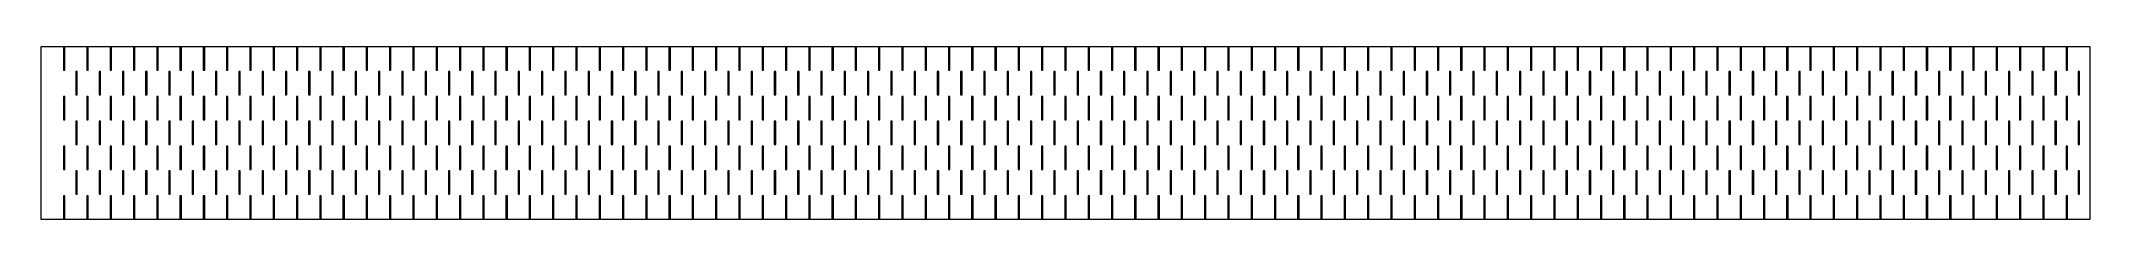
# Model space of a CAD drawing. Header units: millimetres. Extents: x -92 to 84, y 114 to 129.
import ezdxf

# ---------------------------------------------------------------- set-up
doc = ezdxf.new("R2010")
doc.units = ezdxf.units.MM
doc.header["$MEASUREMENT"] = 0
doc.layers.add('Camada 1', color=7, linetype='Continuous')

msp = doc.modelspace()

# ---------------------------------------------------------------- linework, layer by layer
at = {"layer": 'Camada 1', "lineweight": 9}
for points in [[(-92.337, 113.8944), (83.663, 113.8944), (83.663, 128.711), (-92.337, 128.711), (-92.337, 113.8944)], [(-90.3972, 126.711), (-90.2768, 126.711), (-90.2768, 128.711), (-90.3972, 128.711), (-90.3972, 126.711)], [(-88.3972, 126.711), (-88.2768, 126.711), (-88.2768, 128.711), (-88.3972, 128.711), (-88.3972, 126.711)], [(-86.3972, 126.711), (-86.2768, 126.711), (-86.2768, 128.711), (-86.3972, 128.711), (-86.3972, 126.711)], [(-84.3972, 126.711), (-84.2768, 126.711), (-84.2768, 128.711), (-84.3972, 128.711), (-84.3972, 126.711)], [(-82.3972, 126.711), (-82.2768, 126.711), (-82.2768, 128.711), (-82.3972, 128.711), (-82.3972, 126.711)], [(-80.3972, 126.711), (-80.2768, 126.711), (-80.2768, 128.711), (-80.3972, 128.711), (-80.3972, 126.711)], [(-78.3972, 126.711), (-78.2768, 126.711), (-78.2768, 128.711), (-78.3972, 128.711), (-78.3972, 126.711)], [(-76.3972, 126.711), (-76.2768, 126.711), (-76.2768, 128.711), (-76.3972, 128.711), (-76.3972, 126.711)], [(-74.3972, 126.711), (-74.2768, 126.711), (-74.2768, 128.711), (-74.3972, 128.711), (-74.3972, 126.711)], [(-72.3972, 126.711), (-72.2768, 126.711), (-72.2768, 128.711), (-72.3972, 128.711), (-72.3972, 126.711)], [(-70.3972, 126.711), (-70.2768, 126.711), (-70.2768, 128.711), (-70.3972, 128.711), (-70.3972, 126.711)], [(-68.3972, 126.711), (-68.2768, 126.711), (-68.2768, 128.711), (-68.3972, 128.711), (-68.3972, 126.711)], [(-66.3972, 126.711), (-66.2768, 126.711), (-66.2768, 128.711), (-66.3972, 128.711), (-66.3972, 126.711)], [(-64.3972, 126.711), (-64.2768, 126.711), (-64.2768, 128.711), (-64.3972, 128.711), (-64.3972, 126.711)], [(-62.3972, 126.711), (-62.2768, 126.711), (-62.2768, 128.711), (-62.3972, 128.711), (-62.3972, 126.711)], [(-60.3972, 126.711), (-60.2768, 126.711), (-60.2768, 128.711), (-60.3972, 128.711), (-60.3972, 126.711)], [(-58.3972, 126.711), (-58.2768, 126.711), (-58.2768, 128.711), (-58.3972, 128.711), (-58.3972, 126.711)], [(-56.3972, 126.711), (-56.2768, 126.711), (-56.2768, 128.711), (-56.3972, 128.711), (-56.3972, 126.711)], [(-54.3972, 126.711), (-54.2768, 126.711), (-54.2768, 128.711), (-54.3972, 128.711), (-54.3972, 126.711)], [(-52.3972, 126.711), (-52.2768, 126.711), (-52.2768, 128.711), (-52.3972, 128.711), (-52.3972, 126.711)], [(-50.3972, 126.711), (-50.2768, 126.711), (-50.2768, 128.711), (-50.3972, 128.711), (-50.3972, 126.711)], [(-48.3972, 126.711), (-48.2768, 126.711), (-48.2768, 128.711), (-48.3972, 128.711), (-48.3972, 126.711)], [(-46.3972, 126.711), (-46.2768, 126.711), (-46.2768, 128.711), (-46.3972, 128.711), (-46.3972, 126.711)], [(-44.3972, 126.711), (-44.2768, 126.711), (-44.2768, 128.711), (-44.3972, 128.711), (-44.3972, 126.711)], [(-42.3972, 126.711), (-42.2768, 126.711), (-42.2768, 128.711), (-42.3972, 128.711), (-42.3972, 126.711)], [(-40.3972, 126.711), (-40.2768, 126.711), (-40.2768, 128.711), (-40.3972, 128.711), (-40.3972, 126.711)], [(-38.3972, 126.711), (-38.2768, 126.711), (-38.2768, 128.711), (-38.3972, 128.711), (-38.3972, 126.711)], [(-36.3972, 126.711), (-36.2768, 126.711), (-36.2768, 128.711), (-36.3972, 128.711), (-36.3972, 126.711)], [(-34.3972, 126.711), (-34.2768, 126.711), (-34.2768, 128.711), (-34.3972, 128.711), (-34.3972, 126.711)], [(-32.3972, 126.711), (-32.2768, 126.711), (-32.2768, 128.711), (-32.3972, 128.711), (-32.3972, 126.711)], [(-30.3972, 126.711), (-30.2768, 126.711), (-30.2768, 128.711), (-30.3972, 128.711), (-30.3972, 126.711)], [(-28.3972, 126.711), (-28.2768, 126.711), (-28.2768, 128.711), (-28.3972, 128.711), (-28.3972, 126.711)], [(-26.3972, 126.711), (-26.2768, 126.711), (-26.2768, 128.711), (-26.3972, 128.711), (-26.3972, 126.711)], [(-24.3972, 126.711), (-24.2768, 126.711), (-24.2768, 128.711), (-24.3972, 128.711), (-24.3972, 126.711)], [(-22.3972, 126.711), (-22.2768, 126.711), (-22.2768, 128.711), (-22.3972, 128.711), (-22.3972, 126.711)], [(-20.3972, 126.711), (-20.2768, 126.711), (-20.2768, 128.711), (-20.3972, 128.711), (-20.3972, 126.711)], [(-18.3972, 126.711), (-18.2768, 126.711), (-18.2768, 128.711), (-18.3972, 128.711), (-18.3972, 126.711)], [(-16.3972, 126.711), (-16.2768, 126.711), (-16.2768, 128.711), (-16.3972, 128.711), (-16.3972, 126.711)], [(-14.3972, 126.711), (-14.2768, 126.711), (-14.2768, 128.711), (-14.3972, 128.711), (-14.3972, 126.711)], [(-12.3972, 126.711), (-12.2768, 126.711), (-12.2768, 128.711), (-12.3972, 128.711), (-12.3972, 126.711)], [(-10.3972, 126.711), (-10.2768, 126.711), (-10.2768, 128.711), (-10.3972, 128.711), (-10.3972, 126.711)], [(-8.3972, 126.711), (-8.2768, 126.711), (-8.2768, 128.711), (-8.3972, 128.711), (-8.3972, 126.711)], [(-6.3972, 126.711), (-6.2768, 126.711), (-6.2768, 128.711), (-6.3972, 128.711), (-6.3972, 126.711)], [(-4.3972, 126.711), (-4.2768, 126.711), (-4.2768, 128.711), (-4.3972, 128.711), (-4.3972, 126.711)], [(-2.3972, 126.711), (-2.2768, 126.711), (-2.2768, 128.711), (-2.3972, 128.711), (-2.3972, 126.711)], [(-0.3972, 126.711), (-0.2768, 126.711), (-0.2768, 128.711), (-0.3972, 128.711), (-0.3972, 126.711)], [(1.6028, 126.711), (1.7232, 126.711), (1.7232, 128.711), (1.6028, 128.711), (1.6028, 126.711)], [(3.6028, 126.711), (3.7232, 126.711), (3.7232, 128.711), (3.6028, 128.711), (3.6028, 126.711)], [(5.6028, 126.711), (5.7232, 126.711), (5.7232, 128.711), (5.6028, 128.711), (5.6028, 126.711)], [(7.6028, 126.711), (7.7232, 126.711), (7.7232, 128.711), (7.6028, 128.711), (7.6028, 126.711)], [(9.6028, 126.711), (9.7232, 126.711), (9.7232, 128.711), (9.6028, 128.711), (9.6028, 126.711)], [(11.6028, 126.711), (11.7232, 126.711), (11.7232, 128.711), (11.6028, 128.711), (11.6028, 126.711)], [(13.6028, 126.711), (13.7232, 126.711), (13.7232, 128.711), (13.6028, 128.711), (13.6028, 126.711)], [(15.6028, 126.711), (15.7232, 126.711), (15.7232, 128.711), (15.6028, 128.711), (15.6028, 126.711)], [(17.6028, 126.711), (17.7232, 126.711), (17.7232, 128.711), (17.6028, 128.711), (17.6028, 126.711)], [(19.6028, 126.711), (19.7232, 126.711), (19.7232, 128.711), (19.6028, 128.711), (19.6028, 126.711)], [(21.6028, 126.711), (21.7232, 126.711), (21.7232, 128.711), (21.6028, 128.711), (21.6028, 126.711)], [(23.6028, 126.711), (23.7232, 126.711), (23.7232, 128.711), (23.6028, 128.711), (23.6028, 126.711)], [(25.6028, 126.711), (25.7232, 126.711), (25.7232, 128.711), (25.6028, 128.711), (25.6028, 126.711)], [(27.6028, 126.711), (27.7232, 126.711), (27.7232, 128.711), (27.6028, 128.711), (27.6028, 126.711)], [(29.6028, 126.711), (29.7232, 126.711), (29.7232, 128.711), (29.6028, 128.711), (29.6028, 126.711)], [(31.6028, 126.711), (31.7232, 126.711), (31.7232, 128.711), (31.6028, 128.711), (31.6028, 126.711)], [(33.6028, 126.711), (33.7232, 126.711), (33.7232, 128.711), (33.6028, 128.711), (33.6028, 126.711)], [(35.6028, 126.711), (35.7232, 126.711), (35.7232, 128.711), (35.6028, 128.711), (35.6028, 126.711)], [(37.6028, 126.711), (37.7232, 126.711), (37.7232, 128.711), (37.6028, 128.711), (37.6028, 126.711)], [(39.6028, 126.711), (39.7232, 126.711), (39.7232, 128.711), (39.6028, 128.711), (39.6028, 126.711)], [(41.6028, 126.711), (41.7232, 126.711), (41.7232, 128.711), (41.6028, 128.711), (41.6028, 126.711)], [(43.6028, 126.711), (43.7232, 126.711), (43.7232, 128.711), (43.6028, 128.711), (43.6028, 126.711)], [(45.6028, 126.711), (45.7232, 126.711), (45.7232, 128.711), (45.6028, 128.711), (45.6028, 126.711)], [(47.6028, 126.711), (47.7232, 126.711), (47.7232, 128.711), (47.6028, 128.711), (47.6028, 126.711)], [(49.6028, 126.711), (49.7232, 126.711), (49.7232, 128.711), (49.6028, 128.711), (49.6028, 126.711)], [(51.6028, 126.711), (51.7232, 126.711), (51.7232, 128.711), (51.6028, 128.711), (51.6028, 126.711)], [(53.6028, 126.711), (53.7232, 126.711), (53.7232, 128.711), (53.6028, 128.711), (53.6028, 126.711)], [(55.6028, 126.711), (55.7232, 126.711), (55.7232, 128.711), (55.6028, 128.711), (55.6028, 126.711)], [(57.6028, 126.711), (57.7232, 126.711), (57.7232, 128.711), (57.6028, 128.711), (57.6028, 126.711)], [(59.6028, 126.711), (59.7232, 126.711), (59.7232, 128.711), (59.6028, 128.711), (59.6028, 126.711)], [(61.6028, 126.711), (61.7232, 126.711), (61.7232, 128.711), (61.6028, 128.711), (61.6028, 126.711)], [(63.6028, 126.711), (63.7232, 126.711), (63.7232, 128.711), (63.6028, 128.711), (63.6028, 126.711)], [(65.6028, 126.711), (65.7232, 126.711), (65.7232, 128.711), (65.6028, 128.711), (65.6028, 126.711)], [(67.6028, 126.711), (67.7232, 126.711), (67.7232, 128.711), (67.6028, 128.711), (67.6028, 126.711)], [(69.6028, 126.711), (69.7232, 126.711), (69.7232, 128.711), (69.6028, 128.711), (69.6028, 126.711)], [(71.6028, 126.711), (71.7232, 126.711), (71.7232, 128.711), (71.6028, 128.711), (71.6028, 126.711)], [(73.6028, 126.711), (73.7232, 126.711), (73.7232, 128.711), (73.6028, 128.711), (73.6028, 126.711)], [(75.6028, 126.711), (75.7232, 126.711), (75.7232, 128.711), (75.6028, 128.711), (75.6028, 126.711)], [(77.6028, 126.711), (77.7232, 126.711), (77.7232, 128.711), (77.6028, 128.711), (77.6028, 126.711)], [(79.6028, 126.711), (79.7232, 126.711), (79.7232, 128.711), (79.6028, 128.711), (79.6028, 126.711)], [(81.6028, 126.711), (81.7232, 126.711), (81.7232, 128.711), (81.6028, 128.711), (81.6028, 126.711)], [(-89.3472, 124.5888), (-89.2268, 124.5888), (-89.2268, 126.5888), (-89.3472, 126.5888), (-89.3472, 124.5888)], [(-87.3472, 124.5888), (-87.2268, 124.5888), (-87.2268, 126.5888), (-87.3472, 126.5888), (-87.3472, 124.5888)], [(-85.3472, 124.5888), (-85.2268, 124.5888), (-85.2268, 126.5888), (-85.3472, 126.5888), (-85.3472, 124.5888)], [(-83.3472, 124.5888), (-83.2268, 124.5888), (-83.2268, 126.5888), (-83.3472, 126.5888), (-83.3472, 124.5888)], [(-81.3472, 124.5888), (-81.2268, 124.5888), (-81.2268, 126.5888), (-81.3472, 126.5888), (-81.3472, 124.5888)], [(-79.3472, 124.5888), (-79.2268, 124.5888), (-79.2268, 126.5888), (-79.3472, 126.5888), (-79.3472, 124.5888)], [(-77.3472, 124.5888), (-77.2268, 124.5888), (-77.2268, 126.5888), (-77.3472, 126.5888), (-77.3472, 124.5888)], [(-75.3472, 124.5888), (-75.2268, 124.5888), (-75.2268, 126.5888), (-75.3472, 126.5888), (-75.3472, 124.5888)], [(-73.3472, 124.5888), (-73.2268, 124.5888), (-73.2268, 126.5888), (-73.3472, 126.5888), (-73.3472, 124.5888)], [(-71.3472, 124.5888), (-71.2268, 124.5888), (-71.2268, 126.5888), (-71.3472, 126.5888), (-71.3472, 124.5888)], [(-69.3472, 124.5888), (-69.2268, 124.5888), (-69.2268, 126.5888), (-69.3472, 126.5888), (-69.3472, 124.5888)], [(-67.3472, 124.5888), (-67.2268, 124.5888), (-67.2268, 126.5888), (-67.3472, 126.5888), (-67.3472, 124.5888)], [(-65.3472, 124.5888), (-65.2268, 124.5888), (-65.2268, 126.5888), (-65.3472, 126.5888), (-65.3472, 124.5888)], [(-63.3472, 124.5888), (-63.2268, 124.5888), (-63.2268, 126.5888), (-63.3472, 126.5888), (-63.3472, 124.5888)], [(-61.3472, 124.5888), (-61.2268, 124.5888), (-61.2268, 126.5888), (-61.3472, 126.5888), (-61.3472, 124.5888)], [(-59.3472, 124.5888), (-59.2268, 124.5888), (-59.2268, 126.5888), (-59.3472, 126.5888), (-59.3472, 124.5888)], [(-57.3472, 124.5888), (-57.2268, 124.5888), (-57.2268, 126.5888), (-57.3472, 126.5888), (-57.3472, 124.5888)], [(-55.3472, 124.5888), (-55.2268, 124.5888), (-55.2268, 126.5888), (-55.3472, 126.5888), (-55.3472, 124.5888)], [(-53.3472, 124.5888), (-53.2268, 124.5888), (-53.2268, 126.5888), (-53.3472, 126.5888), (-53.3472, 124.5888)], [(-51.3472, 124.5888), (-51.2268, 124.5888), (-51.2268, 126.5888), (-51.3472, 126.5888), (-51.3472, 124.5888)], [(-49.3472, 124.5888), (-49.2268, 124.5888), (-49.2268, 126.5888), (-49.3472, 126.5888), (-49.3472, 124.5888)], [(-47.3472, 124.5888), (-47.2268, 124.5888), (-47.2268, 126.5888), (-47.3472, 126.5888), (-47.3472, 124.5888)], [(-45.3472, 124.5888), (-45.2268, 124.5888), (-45.2268, 126.5888), (-45.3472, 126.5888), (-45.3472, 124.5888)], [(-43.3472, 124.5888), (-43.2268, 124.5888), (-43.2268, 126.5888), (-43.3472, 126.5888), (-43.3472, 124.5888)], [(-41.3472, 124.5888), (-41.2268, 124.5888), (-41.2268, 126.5888), (-41.3472, 126.5888), (-41.3472, 124.5888)], [(-39.3472, 124.5888), (-39.2268, 124.5888), (-39.2268, 126.5888), (-39.3472, 126.5888), (-39.3472, 124.5888)], [(-37.3472, 124.5888), (-37.2268, 124.5888), (-37.2268, 126.5888), (-37.3472, 126.5888), (-37.3472, 124.5888)], [(-35.3472, 124.5888), (-35.2268, 124.5888), (-35.2268, 126.5888), (-35.3472, 126.5888), (-35.3472, 124.5888)], [(-33.3472, 124.5888), (-33.2268, 124.5888), (-33.2268, 126.5888), (-33.3472, 126.5888), (-33.3472, 124.5888)], [(-31.3472, 124.5888), (-31.2268, 124.5888), (-31.2268, 126.5888), (-31.3472, 126.5888), (-31.3472, 124.5888)], [(-29.3472, 124.5888), (-29.2268, 124.5888), (-29.2268, 126.5888), (-29.3472, 126.5888), (-29.3472, 124.5888)], [(-27.3472, 124.5888), (-27.2268, 124.5888), (-27.2268, 126.5888), (-27.3472, 126.5888), (-27.3472, 124.5888)], [(-25.3472, 124.5888), (-25.2268, 124.5888), (-25.2268, 126.5888), (-25.3472, 126.5888), (-25.3472, 124.5888)], [(-23.3472, 124.5888), (-23.2268, 124.5888), (-23.2268, 126.5888), (-23.3472, 126.5888), (-23.3472, 124.5888)], [(-21.3472, 124.5888), (-21.2268, 124.5888), (-21.2268, 126.5888), (-21.3472, 126.5888), (-21.3472, 124.5888)], [(-19.3472, 124.5888), (-19.2268, 124.5888), (-19.2268, 126.5888), (-19.3472, 126.5888), (-19.3472, 124.5888)], [(-17.3472, 124.5888), (-17.2268, 124.5888), (-17.2268, 126.5888), (-17.3472, 126.5888), (-17.3472, 124.5888)], [(-15.3472, 124.5888), (-15.2268, 124.5888), (-15.2268, 126.5888), (-15.3472, 126.5888), (-15.3472, 124.5888)], [(-13.3472, 124.5888), (-13.2268, 124.5888), (-13.2268, 126.5888), (-13.3472, 126.5888), (-13.3472, 124.5888)], [(-11.3472, 124.5888), (-11.2268, 124.5888), (-11.2268, 126.5888), (-11.3472, 126.5888), (-11.3472, 124.5888)], [(-9.3472, 124.5888), (-9.2268, 124.5888), (-9.2268, 126.5888), (-9.3472, 126.5888), (-9.3472, 124.5888)], [(-7.3472, 124.5888), (-7.2268, 124.5888), (-7.2268, 126.5888), (-7.3472, 126.5888), (-7.3472, 124.5888)], [(-5.3472, 124.5888), (-5.2268, 124.5888), (-5.2268, 126.5888), (-5.3472, 126.5888), (-5.3472, 124.5888)], [(-3.3472, 124.5888), (-3.2268, 124.5888), (-3.2268, 126.5888), (-3.3472, 126.5888), (-3.3472, 124.5888)], [(-1.3472, 124.5888), (-1.2268, 124.5888), (-1.2268, 126.5888), (-1.3472, 126.5888), (-1.3472, 124.5888)], [(0.6528, 124.5888), (0.7732, 124.5888), (0.7732, 126.5888), (0.6528, 126.5888), (0.6528, 124.5888)], [(2.6528, 124.5888), (2.7732, 124.5888), (2.7732, 126.5888), (2.6528, 126.5888), (2.6528, 124.5888)], [(4.6528, 124.5888), (4.7732, 124.5888), (4.7732, 126.5888), (4.6528, 126.5888), (4.6528, 124.5888)], [(6.6528, 124.5888), (6.7732, 124.5888), (6.7732, 126.5888), (6.6528, 126.5888), (6.6528, 124.5888)], [(8.6528, 124.5888), (8.7732, 124.5888), (8.7732, 126.5888), (8.6528, 126.5888), (8.6528, 124.5888)], [(10.6528, 124.5888), (10.7732, 124.5888), (10.7732, 126.5888), (10.6528, 126.5888), (10.6528, 124.5888)], [(12.6528, 124.5888), (12.7732, 124.5888), (12.7732, 126.5888), (12.6528, 126.5888), (12.6528, 124.5888)], [(14.6528, 124.5888), (14.7732, 124.5888), (14.7732, 126.5888), (14.6528, 126.5888), (14.6528, 124.5888)], [(16.6528, 124.5888), (16.7732, 124.5888), (16.7732, 126.5888), (16.6528, 126.5888), (16.6528, 124.5888)], [(18.6528, 124.5888), (18.7732, 124.5888), (18.7732, 126.5888), (18.6528, 126.5888), (18.6528, 124.5888)], [(20.6528, 124.5888), (20.7732, 124.5888), (20.7732, 126.5888), (20.6528, 126.5888), (20.6528, 124.5888)], [(22.6528, 124.5888), (22.7732, 124.5888), (22.7732, 126.5888), (22.6528, 126.5888), (22.6528, 124.5888)], [(24.6528, 124.5888), (24.7732, 124.5888), (24.7732, 126.5888), (24.6528, 126.5888), (24.6528, 124.5888)], [(26.6528, 124.5888), (26.7732, 124.5888), (26.7732, 126.5888), (26.6528, 126.5888), (26.6528, 124.5888)], [(28.6528, 124.5888), (28.7732, 124.5888), (28.7732, 126.5888), (28.6528, 126.5888), (28.6528, 124.5888)], [(30.6528, 124.5888), (30.7732, 124.5888), (30.7732, 126.5888), (30.6528, 126.5888), (30.6528, 124.5888)], [(32.6528, 124.5888), (32.7732, 124.5888), (32.7732, 126.5888), (32.6528, 126.5888), (32.6528, 124.5888)], [(34.6528, 124.5888), (34.7732, 124.5888), (34.7732, 126.5888), (34.6528, 126.5888), (34.6528, 124.5888)], [(36.6528, 124.5888), (36.7732, 124.5888), (36.7732, 126.5888), (36.6528, 126.5888), (36.6528, 124.5888)], [(38.6528, 124.5888), (38.7732, 124.5888), (38.7732, 126.5888), (38.6528, 126.5888), (38.6528, 124.5888)], [(40.6528, 124.5888), (40.7732, 124.5888), (40.7732, 126.5888), (40.6528, 126.5888), (40.6528, 124.5888)], [(42.6528, 124.5888), (42.7732, 124.5888), (42.7732, 126.5888), (42.6528, 126.5888), (42.6528, 124.5888)], [(44.6528, 124.5888), (44.7732, 124.5888), (44.7732, 126.5888), (44.6528, 126.5888), (44.6528, 124.5888)], [(46.6528, 124.5888), (46.7732, 124.5888), (46.7732, 126.5888), (46.6528, 126.5888), (46.6528, 124.5888)], [(48.6528, 124.5888), (48.7732, 124.5888), (48.7732, 126.5888), (48.6528, 126.5888), (48.6528, 124.5888)], [(50.6528, 124.5888), (50.7732, 124.5888), (50.7732, 126.5888), (50.6528, 126.5888), (50.6528, 124.5888)], [(52.6528, 124.5888), (52.7732, 124.5888), (52.7732, 126.5888), (52.6528, 126.5888), (52.6528, 124.5888)], [(54.6528, 124.5888), (54.7732, 124.5888), (54.7732, 126.5888), (54.6528, 126.5888), (54.6528, 124.5888)], [(56.6528, 124.5888), (56.7732, 124.5888), (56.7732, 126.5888), (56.6528, 126.5888), (56.6528, 124.5888)], [(58.6528, 124.5888), (58.7732, 124.5888), (58.7732, 126.5888), (58.6528, 126.5888), (58.6528, 124.5888)], [(60.6528, 124.5888), (60.7732, 124.5888), (60.7732, 126.5888), (60.6528, 126.5888), (60.6528, 124.5888)], [(62.6528, 124.5888), (62.7732, 124.5888), (62.7732, 126.5888), (62.6528, 126.5888), (62.6528, 124.5888)], [(64.6528, 124.5888), (64.7732, 124.5888), (64.7732, 126.5888), (64.6528, 126.5888), (64.6528, 124.5888)], [(66.6528, 124.5888), (66.7732, 124.5888), (66.7732, 126.5888), (66.6528, 126.5888), (66.6528, 124.5888)], [(68.6528, 124.5888), (68.7732, 124.5888), (68.7732, 126.5888), (68.6528, 126.5888), (68.6528, 124.5888)], [(70.6528, 124.5888), (70.7732, 124.5888), (70.7732, 126.5888), (70.6528, 126.5888), (70.6528, 124.5888)], [(72.6528, 124.5888), (72.7732, 124.5888), (72.7732, 126.5888), (72.6528, 126.5888), (72.6528, 124.5888)], [(74.6528, 124.5888), (74.7732, 124.5888), (74.7732, 126.5888), (74.6528, 126.5888), (74.6528, 124.5888)], [(76.6528, 124.5888), (76.7732, 124.5888), (76.7732, 126.5888), (76.6528, 126.5888), (76.6528, 124.5888)], [(78.6528, 124.5888), (78.7732, 124.5888), (78.7732, 126.5888), (78.6528, 126.5888), (78.6528, 124.5888)], [(80.6528, 124.5888), (80.7732, 124.5888), (80.7732, 126.5888), (80.6528, 126.5888), (80.6528, 124.5888)], [(82.6528, 124.5888), (82.7732, 124.5888), (82.7732, 126.5888), (82.6528, 126.5888), (82.6528, 124.5888)], [(-90.3972, 122.4388), (-90.2768, 122.4388), (-90.2768, 124.4388), (-90.3972, 124.4388), (-90.3972, 122.4388)], [(-88.3972, 122.4388), (-88.2768, 122.4388), (-88.2768, 124.4388), (-88.3972, 124.4388), (-88.3972, 122.4388)], [(-86.3972, 122.4388), (-86.2768, 122.4388), (-86.2768, 124.4388), (-86.3972, 124.4388), (-86.3972, 122.4388)], [(-84.3972, 122.4388), (-84.2768, 122.4388), (-84.2768, 124.4388), (-84.3972, 124.4388), (-84.3972, 122.4388)], [(-82.3972, 122.4388), (-82.2768, 122.4388), (-82.2768, 124.4388), (-82.3972, 124.4388), (-82.3972, 122.4388)], [(-80.3972, 122.4388), (-80.2768, 122.4388), (-80.2768, 124.4388), (-80.3972, 124.4388), (-80.3972, 122.4388)], [(-78.3972, 122.4388), (-78.2768, 122.4388), (-78.2768, 124.4388), (-78.3972, 124.4388), (-78.3972, 122.4388)], [(-76.3972, 122.4388), (-76.2768, 122.4388), (-76.2768, 124.4388), (-76.3972, 124.4388), (-76.3972, 122.4388)], [(-74.3972, 122.4388), (-74.2768, 122.4388), (-74.2768, 124.4388), (-74.3972, 124.4388), (-74.3972, 122.4388)], [(-72.3972, 122.4388), (-72.2768, 122.4388), (-72.2768, 124.4388), (-72.3972, 124.4388), (-72.3972, 122.4388)], [(-70.3972, 122.4388), (-70.2768, 122.4388), (-70.2768, 124.4388), (-70.3972, 124.4388), (-70.3972, 122.4388)], [(-68.3972, 122.4388), (-68.2768, 122.4388), (-68.2768, 124.4388), (-68.3972, 124.4388), (-68.3972, 122.4388)], [(-66.3972, 122.4388), (-66.2768, 122.4388), (-66.2768, 124.4388), (-66.3972, 124.4388), (-66.3972, 122.4388)], [(-64.3972, 122.4388), (-64.2768, 122.4388), (-64.2768, 124.4388), (-64.3972, 124.4388), (-64.3972, 122.4388)], [(-62.3972, 122.4388), (-62.2768, 122.4388), (-62.2768, 124.4388), (-62.3972, 124.4388), (-62.3972, 122.4388)], [(-60.3972, 122.4388), (-60.2768, 122.4388), (-60.2768, 124.4388), (-60.3972, 124.4388), (-60.3972, 122.4388)], [(-58.3972, 122.4388), (-58.2768, 122.4388), (-58.2768, 124.4388), (-58.3972, 124.4388), (-58.3972, 122.4388)], [(-56.3972, 122.4388), (-56.2768, 122.4388), (-56.2768, 124.4388), (-56.3972, 124.4388), (-56.3972, 122.4388)], [(-54.3972, 122.4388), (-54.2768, 122.4388), (-54.2768, 124.4388), (-54.3972, 124.4388), (-54.3972, 122.4388)], [(-52.3972, 122.4388), (-52.2768, 122.4388), (-52.2768, 124.4388), (-52.3972, 124.4388), (-52.3972, 122.4388)], [(-50.3972, 122.4388), (-50.2768, 122.4388), (-50.2768, 124.4388), (-50.3972, 124.4388), (-50.3972, 122.4388)], [(-48.3972, 122.4388), (-48.2768, 122.4388), (-48.2768, 124.4388), (-48.3972, 124.4388), (-48.3972, 122.4388)], [(-46.3972, 122.4388), (-46.2768, 122.4388), (-46.2768, 124.4388), (-46.3972, 124.4388), (-46.3972, 122.4388)], [(-44.3972, 122.4388), (-44.2768, 122.4388), (-44.2768, 124.4388), (-44.3972, 124.4388), (-44.3972, 122.4388)], [(-42.3972, 122.4388), (-42.2768, 122.4388), (-42.2768, 124.4388), (-42.3972, 124.4388), (-42.3972, 122.4388)], [(-40.3972, 122.4388), (-40.2768, 122.4388), (-40.2768, 124.4388), (-40.3972, 124.4388), (-40.3972, 122.4388)], [(-38.3972, 122.4388), (-38.2768, 122.4388), (-38.2768, 124.4388), (-38.3972, 124.4388), (-38.3972, 122.4388)], [(-36.3972, 122.4388), (-36.2768, 122.4388), (-36.2768, 124.4388), (-36.3972, 124.4388), (-36.3972, 122.4388)], [(-34.3972, 122.4388), (-34.2768, 122.4388), (-34.2768, 124.4388), (-34.3972, 124.4388), (-34.3972, 122.4388)], [(-32.3972, 122.4388), (-32.2768, 122.4388), (-32.2768, 124.4388), (-32.3972, 124.4388), (-32.3972, 122.4388)], [(-30.3972, 122.4388), (-30.2768, 122.4388), (-30.2768, 124.4388), (-30.3972, 124.4388), (-30.3972, 122.4388)], [(-28.3972, 122.4388), (-28.2768, 122.4388), (-28.2768, 124.4388), (-28.3972, 124.4388), (-28.3972, 122.4388)], [(-26.3972, 122.4388), (-26.2768, 122.4388), (-26.2768, 124.4388), (-26.3972, 124.4388), (-26.3972, 122.4388)], [(-24.3972, 122.4388), (-24.2768, 122.4388), (-24.2768, 124.4388), (-24.3972, 124.4388), (-24.3972, 122.4388)], [(-22.3972, 122.4388), (-22.2768, 122.4388), (-22.2768, 124.4388), (-22.3972, 124.4388), (-22.3972, 122.4388)], [(-20.3972, 122.4388), (-20.2768, 122.4388), (-20.2768, 124.4388), (-20.3972, 124.4388), (-20.3972, 122.4388)], [(-18.3972, 122.4388), (-18.2768, 122.4388), (-18.2768, 124.4388), (-18.3972, 124.4388), (-18.3972, 122.4388)], [(-16.3972, 122.4388), (-16.2768, 122.4388), (-16.2768, 124.4388), (-16.3972, 124.4388), (-16.3972, 122.4388)], [(-14.3972, 122.4388), (-14.2768, 122.4388), (-14.2768, 124.4388), (-14.3972, 124.4388), (-14.3972, 122.4388)], [(-12.3972, 122.4388), (-12.2768, 122.4388), (-12.2768, 124.4388), (-12.3972, 124.4388), (-12.3972, 122.4388)], [(-10.3972, 122.4388), (-10.2768, 122.4388), (-10.2768, 124.4388), (-10.3972, 124.4388), (-10.3972, 122.4388)], [(-8.3972, 122.4388), (-8.2768, 122.4388), (-8.2768, 124.4388), (-8.3972, 124.4388), (-8.3972, 122.4388)], [(-6.3972, 122.4388), (-6.2768, 122.4388), (-6.2768, 124.4388), (-6.3972, 124.4388), (-6.3972, 122.4388)], [(-4.3972, 122.4388), (-4.2768, 122.4388), (-4.2768, 124.4388), (-4.3972, 124.4388), (-4.3972, 122.4388)], [(-2.3972, 122.4388), (-2.2768, 122.4388), (-2.2768, 124.4388), (-2.3972, 124.4388), (-2.3972, 122.4388)], [(-0.3972, 122.4388), (-0.2768, 122.4388), (-0.2768, 124.4388), (-0.3972, 124.4388), (-0.3972, 122.4388)], [(1.6028, 122.4388), (1.7232, 122.4388), (1.7232, 124.4388), (1.6028, 124.4388), (1.6028, 122.4388)], [(3.6028, 122.4388), (3.7232, 122.4388), (3.7232, 124.4388), (3.6028, 124.4388), (3.6028, 122.4388)], [(5.6028, 122.4388), (5.7232, 122.4388), (5.7232, 124.4388), (5.6028, 124.4388), (5.6028, 122.4388)], [(7.6028, 122.4388), (7.7232, 122.4388), (7.7232, 124.4388), (7.6028, 124.4388), (7.6028, 122.4388)], [(9.6028, 122.4388), (9.7232, 122.4388), (9.7232, 124.4388), (9.6028, 124.4388), (9.6028, 122.4388)], [(11.6028, 122.4388), (11.7232, 122.4388), (11.7232, 124.4388), (11.6028, 124.4388), (11.6028, 122.4388)], [(13.6028, 122.4388), (13.7232, 122.4388), (13.7232, 124.4388), (13.6028, 124.4388), (13.6028, 122.4388)], [(15.6028, 122.4388), (15.7232, 122.4388), (15.7232, 124.4388), (15.6028, 124.4388), (15.6028, 122.4388)], [(17.6028, 122.4388), (17.7232, 122.4388), (17.7232, 124.4388), (17.6028, 124.4388), (17.6028, 122.4388)], [(19.6028, 122.4388), (19.7232, 122.4388), (19.7232, 124.4388), (19.6028, 124.4388), (19.6028, 122.4388)], [(21.6028, 122.4388), (21.7232, 122.4388), (21.7232, 124.4388), (21.6028, 124.4388), (21.6028, 122.4388)], [(23.6028, 122.4388), (23.7232, 122.4388), (23.7232, 124.4388), (23.6028, 124.4388), (23.6028, 122.4388)], [(25.6028, 122.4388), (25.7232, 122.4388), (25.7232, 124.4388), (25.6028, 124.4388), (25.6028, 122.4388)], [(27.6028, 122.4388), (27.7232, 122.4388), (27.7232, 124.4388), (27.6028, 124.4388), (27.6028, 122.4388)], [(29.6028, 122.4388), (29.7232, 122.4388), (29.7232, 124.4388), (29.6028, 124.4388), (29.6028, 122.4388)], [(31.6028, 122.4388), (31.7232, 122.4388), (31.7232, 124.4388), (31.6028, 124.4388), (31.6028, 122.4388)], [(33.6028, 122.4388), (33.7232, 122.4388), (33.7232, 124.4388), (33.6028, 124.4388), (33.6028, 122.4388)], [(35.6028, 122.4388), (35.7232, 122.4388), (35.7232, 124.4388), (35.6028, 124.4388), (35.6028, 122.4388)], [(37.6028, 122.4388), (37.7232, 122.4388), (37.7232, 124.4388), (37.6028, 124.4388), (37.6028, 122.4388)], [(39.6028, 122.4388), (39.7232, 122.4388), (39.7232, 124.4388), (39.6028, 124.4388), (39.6028, 122.4388)], [(41.6028, 122.4388), (41.7232, 122.4388), (41.7232, 124.4388), (41.6028, 124.4388), (41.6028, 122.4388)], [(43.6028, 122.4388), (43.7232, 122.4388), (43.7232, 124.4388), (43.6028, 124.4388), (43.6028, 122.4388)], [(45.6028, 122.4388), (45.7232, 122.4388), (45.7232, 124.4388), (45.6028, 124.4388), (45.6028, 122.4388)], [(47.6028, 122.4388), (47.7232, 122.4388), (47.7232, 124.4388), (47.6028, 124.4388), (47.6028, 122.4388)], [(49.6028, 122.4388), (49.7232, 122.4388), (49.7232, 124.4388), (49.6028, 124.4388), (49.6028, 122.4388)], [(51.6028, 122.4388), (51.7232, 122.4388), (51.7232, 124.4388), (51.6028, 124.4388), (51.6028, 122.4388)], [(53.6028, 122.4388), (53.7232, 122.4388), (53.7232, 124.4388), (53.6028, 124.4388), (53.6028, 122.4388)], [(55.6028, 122.4388), (55.7232, 122.4388), (55.7232, 124.4388), (55.6028, 124.4388), (55.6028, 122.4388)], [(57.6028, 122.4388), (57.7232, 122.4388), (57.7232, 124.4388), (57.6028, 124.4388), (57.6028, 122.4388)], [(59.6028, 122.4388), (59.7232, 122.4388), (59.7232, 124.4388), (59.6028, 124.4388), (59.6028, 122.4388)], [(61.6028, 122.4388), (61.7232, 122.4388), (61.7232, 124.4388), (61.6028, 124.4388), (61.6028, 122.4388)], [(63.6028, 122.4388), (63.7232, 122.4388), (63.7232, 124.4388), (63.6028, 124.4388), (63.6028, 122.4388)], [(65.6028, 122.4388), (65.7232, 122.4388), (65.7232, 124.4388), (65.6028, 124.4388), (65.6028, 122.4388)], [(67.6028, 122.4388), (67.7232, 122.4388), (67.7232, 124.4388), (67.6028, 124.4388), (67.6028, 122.4388)], [(69.6028, 122.4388), (69.7232, 122.4388), (69.7232, 124.4388), (69.6028, 124.4388), (69.6028, 122.4388)], [(71.6028, 122.4388), (71.7232, 122.4388), (71.7232, 124.4388), (71.6028, 124.4388), (71.6028, 122.4388)], [(73.6028, 122.4388), (73.7232, 122.4388), (73.7232, 124.4388), (73.6028, 124.4388), (73.6028, 122.4388)], [(75.6028, 122.4388), (75.7232, 122.4388), (75.7232, 124.4388), (75.6028, 124.4388), (75.6028, 122.4388)], [(77.6028, 122.4388), (77.7232, 122.4388), (77.7232, 124.4388), (77.6028, 124.4388), (77.6028, 122.4388)], [(79.6028, 122.4388), (79.7232, 122.4388), (79.7232, 124.4388), (79.6028, 124.4388), (79.6028, 122.4388)], [(81.6028, 122.4388), (81.7232, 122.4388), (81.7232, 124.4388), (81.6028, 124.4388), (81.6028, 122.4388)], [(-89.3472, 120.3166), (-89.2268, 120.3166), (-89.2268, 122.3166), (-89.3472, 122.3166), (-89.3472, 120.3166)], [(-87.3472, 120.3166), (-87.2268, 120.3166), (-87.2268, 122.3166), (-87.3472, 122.3166), (-87.3472, 120.3166)], [(-85.3472, 120.3166), (-85.2268, 120.3166), (-85.2268, 122.3166), (-85.3472, 122.3166), (-85.3472, 120.3166)], [(-83.3472, 120.3166), (-83.2268, 120.3166), (-83.2268, 122.3166), (-83.3472, 122.3166), (-83.3472, 120.3166)], [(-81.3472, 120.3166), (-81.2268, 120.3166), (-81.2268, 122.3166), (-81.3472, 122.3166), (-81.3472, 120.3166)], [(-79.3472, 120.3166), (-79.2268, 120.3166), (-79.2268, 122.3166), (-79.3472, 122.3166), (-79.3472, 120.3166)], [(-77.3472, 120.3166), (-77.2268, 120.3166), (-77.2268, 122.3166), (-77.3472, 122.3166), (-77.3472, 120.3166)], [(-75.3472, 120.3166), (-75.2268, 120.3166), (-75.2268, 122.3166), (-75.3472, 122.3166), (-75.3472, 120.3166)], [(-73.3472, 120.3166), (-73.2268, 120.3166), (-73.2268, 122.3166), (-73.3472, 122.3166), (-73.3472, 120.3166)], [(-71.3472, 120.3166), (-71.2268, 120.3166), (-71.2268, 122.3166), (-71.3472, 122.3166), (-71.3472, 120.3166)], [(-69.3472, 120.3166), (-69.2268, 120.3166), (-69.2268, 122.3166), (-69.3472, 122.3166), (-69.3472, 120.3166)], [(-67.3472, 120.3166), (-67.2268, 120.3166), (-67.2268, 122.3166), (-67.3472, 122.3166), (-67.3472, 120.3166)], [(-65.3472, 120.3166), (-65.2268, 120.3166), (-65.2268, 122.3166), (-65.3472, 122.3166), (-65.3472, 120.3166)], [(-63.3472, 120.3166), (-63.2268, 120.3166), (-63.2268, 122.3166), (-63.3472, 122.3166), (-63.3472, 120.3166)], [(-61.3472, 120.3166), (-61.2268, 120.3166), (-61.2268, 122.3166), (-61.3472, 122.3166), (-61.3472, 120.3166)], [(-59.3472, 120.3166), (-59.2268, 120.3166), (-59.2268, 122.3166), (-59.3472, 122.3166), (-59.3472, 120.3166)], [(-57.3472, 120.3166), (-57.2268, 120.3166), (-57.2268, 122.3166), (-57.3472, 122.3166), (-57.3472, 120.3166)], [(-55.3472, 120.3166), (-55.2268, 120.3166), (-55.2268, 122.3166), (-55.3472, 122.3166), (-55.3472, 120.3166)], [(-53.3472, 120.3166), (-53.2268, 120.3166), (-53.2268, 122.3166), (-53.3472, 122.3166), (-53.3472, 120.3166)], [(-51.3472, 120.3166), (-51.2268, 120.3166), (-51.2268, 122.3166), (-51.3472, 122.3166), (-51.3472, 120.3166)], [(-49.3472, 120.3166), (-49.2268, 120.3166), (-49.2268, 122.3166), (-49.3472, 122.3166), (-49.3472, 120.3166)], [(-47.3472, 120.3166), (-47.2268, 120.3166), (-47.2268, 122.3166), (-47.3472, 122.3166), (-47.3472, 120.3166)], [(-45.3472, 120.3166), (-45.2268, 120.3166), (-45.2268, 122.3166), (-45.3472, 122.3166), (-45.3472, 120.3166)], [(-43.3472, 120.3166), (-43.2268, 120.3166), (-43.2268, 122.3166), (-43.3472, 122.3166), (-43.3472, 120.3166)], [(-41.3472, 120.3166), (-41.2268, 120.3166), (-41.2268, 122.3166), (-41.3472, 122.3166), (-41.3472, 120.3166)], [(-39.3472, 120.3166), (-39.2268, 120.3166), (-39.2268, 122.3166), (-39.3472, 122.3166), (-39.3472, 120.3166)], [(-37.3472, 120.3166), (-37.2268, 120.3166), (-37.2268, 122.3166), (-37.3472, 122.3166), (-37.3472, 120.3166)], [(-35.3472, 120.3166), (-35.2268, 120.3166), (-35.2268, 122.3166), (-35.3472, 122.3166), (-35.3472, 120.3166)], [(-33.3472, 120.3166), (-33.2268, 120.3166), (-33.2268, 122.3166), (-33.3472, 122.3166), (-33.3472, 120.3166)], [(-31.3472, 120.3166), (-31.2268, 120.3166), (-31.2268, 122.3166), (-31.3472, 122.3166), (-31.3472, 120.3166)], [(-29.3472, 120.3166), (-29.2268, 120.3166), (-29.2268, 122.3166), (-29.3472, 122.3166), (-29.3472, 120.3166)], [(-27.3472, 120.3166), (-27.2268, 120.3166), (-27.2268, 122.3166), (-27.3472, 122.3166), (-27.3472, 120.3166)], [(-25.3472, 120.3166), (-25.2268, 120.3166), (-25.2268, 122.3166), (-25.3472, 122.3166), (-25.3472, 120.3166)], [(-23.3472, 120.3166), (-23.2268, 120.3166), (-23.2268, 122.3166), (-23.3472, 122.3166), (-23.3472, 120.3166)], [(-21.3472, 120.3166), (-21.2268, 120.3166), (-21.2268, 122.3166), (-21.3472, 122.3166), (-21.3472, 120.3166)], [(-19.3472, 120.3166), (-19.2268, 120.3166), (-19.2268, 122.3166), (-19.3472, 122.3166), (-19.3472, 120.3166)], [(-17.3472, 120.3166), (-17.2268, 120.3166), (-17.2268, 122.3166), (-17.3472, 122.3166), (-17.3472, 120.3166)], [(-15.3472, 120.3166), (-15.2268, 120.3166), (-15.2268, 122.3166), (-15.3472, 122.3166), (-15.3472, 120.3166)], [(-13.3472, 120.3166), (-13.2268, 120.3166), (-13.2268, 122.3166), (-13.3472, 122.3166), (-13.3472, 120.3166)], [(-11.3472, 120.3166), (-11.2268, 120.3166), (-11.2268, 122.3166), (-11.3472, 122.3166), (-11.3472, 120.3166)], [(-9.3472, 120.3166), (-9.2268, 120.3166), (-9.2268, 122.3166), (-9.3472, 122.3166), (-9.3472, 120.3166)], [(-7.3472, 120.3166), (-7.2268, 120.3166), (-7.2268, 122.3166), (-7.3472, 122.3166), (-7.3472, 120.3166)], [(-5.3472, 120.3166), (-5.2268, 120.3166), (-5.2268, 122.3166), (-5.3472, 122.3166), (-5.3472, 120.3166)], [(-3.3472, 120.3166), (-3.2268, 120.3166), (-3.2268, 122.3166), (-3.3472, 122.3166), (-3.3472, 120.3166)], [(-1.3472, 120.3166), (-1.2268, 120.3166), (-1.2268, 122.3166), (-1.3472, 122.3166), (-1.3472, 120.3166)], [(0.6528, 120.3166), (0.7732, 120.3166), (0.7732, 122.3166), (0.6528, 122.3166), (0.6528, 120.3166)], [(2.6528, 120.3166), (2.7732, 120.3166), (2.7732, 122.3166), (2.6528, 122.3166), (2.6528, 120.3166)], [(4.6528, 120.3166), (4.7732, 120.3166), (4.7732, 122.3166), (4.6528, 122.3166), (4.6528, 120.3166)], [(6.6528, 120.3166), (6.7732, 120.3166), (6.7732, 122.3166), (6.6528, 122.3166), (6.6528, 120.3166)], [(8.6528, 120.3166), (8.7732, 120.3166), (8.7732, 122.3166), (8.6528, 122.3166), (8.6528, 120.3166)], [(10.6528, 120.3166), (10.7732, 120.3166), (10.7732, 122.3166), (10.6528, 122.3166), (10.6528, 120.3166)], [(12.6528, 120.3166), (12.7732, 120.3166), (12.7732, 122.3166), (12.6528, 122.3166), (12.6528, 120.3166)], [(14.6528, 120.3166), (14.7732, 120.3166), (14.7732, 122.3166), (14.6528, 122.3166), (14.6528, 120.3166)], [(16.6528, 120.3166), (16.7732, 120.3166), (16.7732, 122.3166), (16.6528, 122.3166), (16.6528, 120.3166)], [(18.6528, 120.3166), (18.7732, 120.3166), (18.7732, 122.3166), (18.6528, 122.3166), (18.6528, 120.3166)], [(20.6528, 120.3166), (20.7732, 120.3166), (20.7732, 122.3166), (20.6528, 122.3166), (20.6528, 120.3166)], [(22.6528, 120.3166), (22.7732, 120.3166), (22.7732, 122.3166), (22.6528, 122.3166), (22.6528, 120.3166)], [(24.6528, 120.3166), (24.7732, 120.3166), (24.7732, 122.3166), (24.6528, 122.3166), (24.6528, 120.3166)], [(26.6528, 120.3166), (26.7732, 120.3166), (26.7732, 122.3166), (26.6528, 122.3166), (26.6528, 120.3166)], [(28.6528, 120.3166), (28.7732, 120.3166), (28.7732, 122.3166), (28.6528, 122.3166), (28.6528, 120.3166)], [(30.6528, 120.3166), (30.7732, 120.3166), (30.7732, 122.3166), (30.6528, 122.3166), (30.6528, 120.3166)], [(32.6528, 120.3166), (32.7732, 120.3166), (32.7732, 122.3166), (32.6528, 122.3166), (32.6528, 120.3166)], [(34.6528, 120.3166), (34.7732, 120.3166), (34.7732, 122.3166), (34.6528, 122.3166), (34.6528, 120.3166)], [(36.6528, 120.3166), (36.7732, 120.3166), (36.7732, 122.3166), (36.6528, 122.3166), (36.6528, 120.3166)], [(38.6528, 120.3166), (38.7732, 120.3166), (38.7732, 122.3166), (38.6528, 122.3166), (38.6528, 120.3166)], [(40.6528, 120.3166), (40.7732, 120.3166), (40.7732, 122.3166), (40.6528, 122.3166), (40.6528, 120.3166)], [(42.6528, 120.3166), (42.7732, 120.3166), (42.7732, 122.3166), (42.6528, 122.3166), (42.6528, 120.3166)], [(44.6528, 120.3166), (44.7732, 120.3166), (44.7732, 122.3166), (44.6528, 122.3166), (44.6528, 120.3166)], [(46.6528, 120.3166), (46.7732, 120.3166), (46.7732, 122.3166), (46.6528, 122.3166), (46.6528, 120.3166)], [(48.6528, 120.3166), (48.7732, 120.3166), (48.7732, 122.3166), (48.6528, 122.3166), (48.6528, 120.3166)], [(50.6528, 120.3166), (50.7732, 120.3166), (50.7732, 122.3166), (50.6528, 122.3166), (50.6528, 120.3166)], [(52.6528, 120.3166), (52.7732, 120.3166), (52.7732, 122.3166), (52.6528, 122.3166), (52.6528, 120.3166)], [(54.6528, 120.3166), (54.7732, 120.3166), (54.7732, 122.3166), (54.6528, 122.3166), (54.6528, 120.3166)], [(56.6528, 120.3166), (56.7732, 120.3166), (56.7732, 122.3166), (56.6528, 122.3166), (56.6528, 120.3166)], [(58.6528, 120.3166), (58.7732, 120.3166), (58.7732, 122.3166), (58.6528, 122.3166), (58.6528, 120.3166)], [(60.6528, 120.3166), (60.7732, 120.3166), (60.7732, 122.3166), (60.6528, 122.3166), (60.6528, 120.3166)], [(62.6528, 120.3166), (62.7732, 120.3166), (62.7732, 122.3166), (62.6528, 122.3166), (62.6528, 120.3166)], [(64.6528, 120.3166), (64.7732, 120.3166), (64.7732, 122.3166), (64.6528, 122.3166), (64.6528, 120.3166)], [(66.6528, 120.3166), (66.7732, 120.3166), (66.7732, 122.3166), (66.6528, 122.3166), (66.6528, 120.3166)], [(68.6528, 120.3166), (68.7732, 120.3166), (68.7732, 122.3166), (68.6528, 122.3166), (68.6528, 120.3166)], [(70.6528, 120.3166), (70.7732, 120.3166), (70.7732, 122.3166), (70.6528, 122.3166), (70.6528, 120.3166)], [(72.6528, 120.3166), (72.7732, 120.3166), (72.7732, 122.3166), (72.6528, 122.3166), (72.6528, 120.3166)], [(74.6528, 120.3166), (74.7732, 120.3166), (74.7732, 122.3166), (74.6528, 122.3166), (74.6528, 120.3166)], [(76.6528, 120.3166), (76.7732, 120.3166), (76.7732, 122.3166), (76.6528, 122.3166), (76.6528, 120.3166)], [(78.6528, 120.3166), (78.7732, 120.3166), (78.7732, 122.3166), (78.6528, 122.3166), (78.6528, 120.3166)], [(80.6528, 120.3166), (80.7732, 120.3166), (80.7732, 122.3166), (80.6528, 122.3166), (80.6528, 120.3166)], [(82.6528, 120.3166), (82.7732, 120.3166), (82.7732, 122.3166), (82.6528, 122.3166), (82.6528, 120.3166)], [(-90.3972, 118.1666), (-90.2768, 118.1666), (-90.2768, 120.1666), (-90.3972, 120.1666), (-90.3972, 118.1666)], [(-88.3972, 118.1666), (-88.2768, 118.1666), (-88.2768, 120.1666), (-88.3972, 120.1666), (-88.3972, 118.1666)], [(-86.3972, 118.1666), (-86.2768, 118.1666), (-86.2768, 120.1666), (-86.3972, 120.1666), (-86.3972, 118.1666)], [(-84.3972, 118.1666), (-84.2768, 118.1666), (-84.2768, 120.1666), (-84.3972, 120.1666), (-84.3972, 118.1666)], [(-82.3972, 118.1666), (-82.2768, 118.1666), (-82.2768, 120.1666), (-82.3972, 120.1666), (-82.3972, 118.1666)], [(-80.3972, 118.1666), (-80.2768, 118.1666), (-80.2768, 120.1666), (-80.3972, 120.1666), (-80.3972, 118.1666)], [(-78.3972, 118.1666), (-78.2768, 118.1666), (-78.2768, 120.1666), (-78.3972, 120.1666), (-78.3972, 118.1666)], [(-76.3972, 118.1666), (-76.2768, 118.1666), (-76.2768, 120.1666), (-76.3972, 120.1666), (-76.3972, 118.1666)], [(-74.3972, 118.1666), (-74.2768, 118.1666), (-74.2768, 120.1666), (-74.3972, 120.1666), (-74.3972, 118.1666)], [(-72.3972, 118.1666), (-72.2768, 118.1666), (-72.2768, 120.1666), (-72.3972, 120.1666), (-72.3972, 118.1666)], [(-70.3972, 118.1666), (-70.2768, 118.1666), (-70.2768, 120.1666), (-70.3972, 120.1666), (-70.3972, 118.1666)], [(-68.3972, 118.1666), (-68.2768, 118.1666), (-68.2768, 120.1666), (-68.3972, 120.1666), (-68.3972, 118.1666)], [(-66.3972, 118.1666), (-66.2768, 118.1666), (-66.2768, 120.1666), (-66.3972, 120.1666), (-66.3972, 118.1666)], [(-64.3972, 118.1666), (-64.2768, 118.1666), (-64.2768, 120.1666), (-64.3972, 120.1666), (-64.3972, 118.1666)], [(-62.3972, 118.1666), (-62.2768, 118.1666), (-62.2768, 120.1666), (-62.3972, 120.1666), (-62.3972, 118.1666)], [(-60.3972, 118.1666), (-60.2768, 118.1666), (-60.2768, 120.1666), (-60.3972, 120.1666), (-60.3972, 118.1666)], [(-58.3972, 118.1666), (-58.2768, 118.1666), (-58.2768, 120.1666), (-58.3972, 120.1666), (-58.3972, 118.1666)], [(-56.3972, 118.1666), (-56.2768, 118.1666), (-56.2768, 120.1666), (-56.3972, 120.1666), (-56.3972, 118.1666)], [(-54.3972, 118.1666), (-54.2768, 118.1666), (-54.2768, 120.1666), (-54.3972, 120.1666), (-54.3972, 118.1666)], [(-52.3972, 118.1666), (-52.2768, 118.1666), (-52.2768, 120.1666), (-52.3972, 120.1666), (-52.3972, 118.1666)], [(-50.3972, 118.1666), (-50.2768, 118.1666), (-50.2768, 120.1666), (-50.3972, 120.1666), (-50.3972, 118.1666)], [(-48.3972, 118.1666), (-48.2768, 118.1666), (-48.2768, 120.1666), (-48.3972, 120.1666), (-48.3972, 118.1666)], [(-46.3972, 118.1666), (-46.2768, 118.1666), (-46.2768, 120.1666), (-46.3972, 120.1666), (-46.3972, 118.1666)], [(-44.3972, 118.1666), (-44.2768, 118.1666), (-44.2768, 120.1666), (-44.3972, 120.1666), (-44.3972, 118.1666)], [(-42.3972, 118.1666), (-42.2768, 118.1666), (-42.2768, 120.1666), (-42.3972, 120.1666), (-42.3972, 118.1666)], [(-40.3972, 118.1666), (-40.2768, 118.1666), (-40.2768, 120.1666), (-40.3972, 120.1666), (-40.3972, 118.1666)], [(-38.3972, 118.1666), (-38.2768, 118.1666), (-38.2768, 120.1666), (-38.3972, 120.1666), (-38.3972, 118.1666)], [(-36.3972, 118.1666), (-36.2768, 118.1666), (-36.2768, 120.1666), (-36.3972, 120.1666), (-36.3972, 118.1666)], [(-34.3972, 118.1666), (-34.2768, 118.1666), (-34.2768, 120.1666), (-34.3972, 120.1666), (-34.3972, 118.1666)], [(-32.3972, 118.1666), (-32.2768, 118.1666), (-32.2768, 120.1666), (-32.3972, 120.1666), (-32.3972, 118.1666)], [(-30.3972, 118.1666), (-30.2768, 118.1666), (-30.2768, 120.1666), (-30.3972, 120.1666), (-30.3972, 118.1666)], [(-28.3972, 118.1666), (-28.2768, 118.1666), (-28.2768, 120.1666), (-28.3972, 120.1666), (-28.3972, 118.1666)], [(-26.3972, 118.1666), (-26.2768, 118.1666), (-26.2768, 120.1666), (-26.3972, 120.1666), (-26.3972, 118.1666)], [(-24.3972, 118.1666), (-24.2768, 118.1666), (-24.2768, 120.1666), (-24.3972, 120.1666), (-24.3972, 118.1666)], [(-22.3972, 118.1666), (-22.2768, 118.1666), (-22.2768, 120.1666), (-22.3972, 120.1666), (-22.3972, 118.1666)], [(-20.3972, 118.1666), (-20.2768, 118.1666), (-20.2768, 120.1666), (-20.3972, 120.1666), (-20.3972, 118.1666)], [(-18.3972, 118.1666), (-18.2768, 118.1666), (-18.2768, 120.1666), (-18.3972, 120.1666), (-18.3972, 118.1666)], [(-16.3972, 118.1666), (-16.2768, 118.1666), (-16.2768, 120.1666), (-16.3972, 120.1666), (-16.3972, 118.1666)], [(-14.3972, 118.1666), (-14.2768, 118.1666), (-14.2768, 120.1666), (-14.3972, 120.1666), (-14.3972, 118.1666)], [(-12.3972, 118.1666), (-12.2768, 118.1666), (-12.2768, 120.1666), (-12.3972, 120.1666), (-12.3972, 118.1666)], [(-10.3972, 118.1666), (-10.2768, 118.1666), (-10.2768, 120.1666), (-10.3972, 120.1666), (-10.3972, 118.1666)], [(-8.3972, 118.1666), (-8.2768, 118.1666), (-8.2768, 120.1666), (-8.3972, 120.1666), (-8.3972, 118.1666)], [(-6.3972, 118.1666), (-6.2768, 118.1666), (-6.2768, 120.1666), (-6.3972, 120.1666), (-6.3972, 118.1666)], [(-4.3972, 118.1666), (-4.2768, 118.1666), (-4.2768, 120.1666), (-4.3972, 120.1666), (-4.3972, 118.1666)], [(-2.3972, 118.1666), (-2.2768, 118.1666), (-2.2768, 120.1666), (-2.3972, 120.1666), (-2.3972, 118.1666)], [(-0.3972, 118.1666), (-0.2768, 118.1666), (-0.2768, 120.1666), (-0.3972, 120.1666), (-0.3972, 118.1666)], [(1.6028, 118.1666), (1.7232, 118.1666), (1.7232, 120.1666), (1.6028, 120.1666), (1.6028, 118.1666)], [(3.6028, 118.1666), (3.7232, 118.1666), (3.7232, 120.1666), (3.6028, 120.1666), (3.6028, 118.1666)], [(5.6028, 118.1666), (5.7232, 118.1666), (5.7232, 120.1666), (5.6028, 120.1666), (5.6028, 118.1666)], [(7.6028, 118.1666), (7.7232, 118.1666), (7.7232, 120.1666), (7.6028, 120.1666), (7.6028, 118.1666)], [(9.6028, 118.1666), (9.7232, 118.1666), (9.7232, 120.1666), (9.6028, 120.1666), (9.6028, 118.1666)], [(11.6028, 118.1666), (11.7232, 118.1666), (11.7232, 120.1666), (11.6028, 120.1666), (11.6028, 118.1666)], [(13.6028, 118.1666), (13.7232, 118.1666), (13.7232, 120.1666), (13.6028, 120.1666), (13.6028, 118.1666)], [(15.6028, 118.1666), (15.7232, 118.1666), (15.7232, 120.1666), (15.6028, 120.1666), (15.6028, 118.1666)], [(17.6028, 118.1666), (17.7232, 118.1666), (17.7232, 120.1666), (17.6028, 120.1666), (17.6028, 118.1666)], [(19.6028, 118.1666), (19.7232, 118.1666), (19.7232, 120.1666), (19.6028, 120.1666), (19.6028, 118.1666)], [(21.6028, 118.1666), (21.7232, 118.1666), (21.7232, 120.1666), (21.6028, 120.1666), (21.6028, 118.1666)], [(23.6028, 118.1666), (23.7232, 118.1666), (23.7232, 120.1666), (23.6028, 120.1666), (23.6028, 118.1666)], [(25.6028, 118.1666), (25.7232, 118.1666), (25.7232, 120.1666), (25.6028, 120.1666), (25.6028, 118.1666)], [(27.6028, 118.1666), (27.7232, 118.1666), (27.7232, 120.1666), (27.6028, 120.1666), (27.6028, 118.1666)], [(29.6028, 118.1666), (29.7232, 118.1666), (29.7232, 120.1666), (29.6028, 120.1666), (29.6028, 118.1666)], [(31.6028, 118.1666), (31.7232, 118.1666), (31.7232, 120.1666), (31.6028, 120.1666), (31.6028, 118.1666)], [(33.6028, 118.1666), (33.7232, 118.1666), (33.7232, 120.1666), (33.6028, 120.1666), (33.6028, 118.1666)], [(35.6028, 118.1666), (35.7232, 118.1666), (35.7232, 120.1666), (35.6028, 120.1666), (35.6028, 118.1666)], [(37.6028, 118.1666), (37.7232, 118.1666), (37.7232, 120.1666), (37.6028, 120.1666), (37.6028, 118.1666)], [(39.6028, 118.1666), (39.7232, 118.1666), (39.7232, 120.1666), (39.6028, 120.1666), (39.6028, 118.1666)], [(41.6028, 118.1666), (41.7232, 118.1666), (41.7232, 120.1666), (41.6028, 120.1666), (41.6028, 118.1666)], [(43.6028, 118.1666), (43.7232, 118.1666), (43.7232, 120.1666), (43.6028, 120.1666), (43.6028, 118.1666)], [(45.6028, 118.1666), (45.7232, 118.1666), (45.7232, 120.1666), (45.6028, 120.1666), (45.6028, 118.1666)], [(47.6028, 118.1666), (47.7232, 118.1666), (47.7232, 120.1666), (47.6028, 120.1666), (47.6028, 118.1666)], [(49.6028, 118.1666), (49.7232, 118.1666), (49.7232, 120.1666), (49.6028, 120.1666), (49.6028, 118.1666)], [(51.6028, 118.1666), (51.7232, 118.1666), (51.7232, 120.1666), (51.6028, 120.1666), (51.6028, 118.1666)], [(53.6028, 118.1666), (53.7232, 118.1666), (53.7232, 120.1666), (53.6028, 120.1666), (53.6028, 118.1666)], [(55.6028, 118.1666), (55.7232, 118.1666), (55.7232, 120.1666), (55.6028, 120.1666), (55.6028, 118.1666)], [(57.6028, 118.1666), (57.7232, 118.1666), (57.7232, 120.1666), (57.6028, 120.1666), (57.6028, 118.1666)], [(59.6028, 118.1666), (59.7232, 118.1666), (59.7232, 120.1666), (59.6028, 120.1666), (59.6028, 118.1666)], [(61.6028, 118.1666), (61.7232, 118.1666), (61.7232, 120.1666), (61.6028, 120.1666), (61.6028, 118.1666)], [(63.6028, 118.1666), (63.7232, 118.1666), (63.7232, 120.1666), (63.6028, 120.1666), (63.6028, 118.1666)], [(65.6028, 118.1666), (65.7232, 118.1666), (65.7232, 120.1666), (65.6028, 120.1666), (65.6028, 118.1666)], [(67.6028, 118.1666), (67.7232, 118.1666), (67.7232, 120.1666), (67.6028, 120.1666), (67.6028, 118.1666)], [(69.6028, 118.1666), (69.7232, 118.1666), (69.7232, 120.1666), (69.6028, 120.1666), (69.6028, 118.1666)], [(71.6028, 118.1666), (71.7232, 118.1666), (71.7232, 120.1666), (71.6028, 120.1666), (71.6028, 118.1666)], [(73.6028, 118.1666), (73.7232, 118.1666), (73.7232, 120.1666), (73.6028, 120.1666), (73.6028, 118.1666)], [(75.6028, 118.1666), (75.7232, 118.1666), (75.7232, 120.1666), (75.6028, 120.1666), (75.6028, 118.1666)], [(77.6028, 118.1666), (77.7232, 118.1666), (77.7232, 120.1666), (77.6028, 120.1666), (77.6028, 118.1666)], [(79.6028, 118.1666), (79.7232, 118.1666), (79.7232, 120.1666), (79.6028, 120.1666), (79.6028, 118.1666)], [(81.6028, 118.1666), (81.7232, 118.1666), (81.7232, 120.1666), (81.6028, 120.1666), (81.6028, 118.1666)], [(-89.3472, 116.0444), (-89.2268, 116.0444), (-89.2268, 118.0444), (-89.3472, 118.0444), (-89.3472, 116.0444)], [(-87.3472, 116.0444), (-87.2268, 116.0444), (-87.2268, 118.0444), (-87.3472, 118.0444), (-87.3472, 116.0444)], [(-85.3472, 116.0444), (-85.2268, 116.0444), (-85.2268, 118.0444), (-85.3472, 118.0444), (-85.3472, 116.0444)], [(-83.3472, 116.0444), (-83.2268, 116.0444), (-83.2268, 118.0444), (-83.3472, 118.0444), (-83.3472, 116.0444)], [(-81.3472, 116.0444), (-81.2268, 116.0444), (-81.2268, 118.0444), (-81.3472, 118.0444), (-81.3472, 116.0444)], [(-79.3472, 116.0444), (-79.2268, 116.0444), (-79.2268, 118.0444), (-79.3472, 118.0444), (-79.3472, 116.0444)], [(-77.3472, 116.0444), (-77.2268, 116.0444), (-77.2268, 118.0444), (-77.3472, 118.0444), (-77.3472, 116.0444)], [(-75.3472, 116.0444), (-75.2268, 116.0444), (-75.2268, 118.0444), (-75.3472, 118.0444), (-75.3472, 116.0444)], [(-73.3472, 116.0444), (-73.2268, 116.0444), (-73.2268, 118.0444), (-73.3472, 118.0444), (-73.3472, 116.0444)], [(-71.3472, 116.0444), (-71.2268, 116.0444), (-71.2268, 118.0444), (-71.3472, 118.0444), (-71.3472, 116.0444)], [(-69.3472, 116.0444), (-69.2268, 116.0444), (-69.2268, 118.0444), (-69.3472, 118.0444), (-69.3472, 116.0444)], [(-67.3472, 116.0444), (-67.2268, 116.0444), (-67.2268, 118.0444), (-67.3472, 118.0444), (-67.3472, 116.0444)], [(-65.3472, 116.0444), (-65.2268, 116.0444), (-65.2268, 118.0444), (-65.3472, 118.0444), (-65.3472, 116.0444)], [(-63.3472, 116.0444), (-63.2268, 116.0444), (-63.2268, 118.0444), (-63.3472, 118.0444), (-63.3472, 116.0444)], [(-61.3472, 116.0444), (-61.2268, 116.0444), (-61.2268, 118.0444), (-61.3472, 118.0444), (-61.3472, 116.0444)], [(-59.3472, 116.0444), (-59.2268, 116.0444), (-59.2268, 118.0444), (-59.3472, 118.0444), (-59.3472, 116.0444)], [(-57.3472, 116.0444), (-57.2268, 116.0444), (-57.2268, 118.0444), (-57.3472, 118.0444), (-57.3472, 116.0444)], [(-55.3472, 116.0444), (-55.2268, 116.0444), (-55.2268, 118.0444), (-55.3472, 118.0444), (-55.3472, 116.0444)], [(-53.3472, 116.0444), (-53.2268, 116.0444), (-53.2268, 118.0444), (-53.3472, 118.0444), (-53.3472, 116.0444)], [(-51.3472, 116.0444), (-51.2268, 116.0444), (-51.2268, 118.0444), (-51.3472, 118.0444), (-51.3472, 116.0444)], [(-49.3472, 116.0444), (-49.2268, 116.0444), (-49.2268, 118.0444), (-49.3472, 118.0444), (-49.3472, 116.0444)], [(-47.3472, 116.0444), (-47.2268, 116.0444), (-47.2268, 118.0444), (-47.3472, 118.0444), (-47.3472, 116.0444)], [(-45.3472, 116.0444), (-45.2268, 116.0444), (-45.2268, 118.0444), (-45.3472, 118.0444), (-45.3472, 116.0444)], [(-43.3472, 116.0444), (-43.2268, 116.0444), (-43.2268, 118.0444), (-43.3472, 118.0444), (-43.3472, 116.0444)], [(-41.3472, 116.0444), (-41.2268, 116.0444), (-41.2268, 118.0444), (-41.3472, 118.0444), (-41.3472, 116.0444)], [(-39.3472, 116.0444), (-39.2268, 116.0444), (-39.2268, 118.0444), (-39.3472, 118.0444), (-39.3472, 116.0444)], [(-37.3472, 116.0444), (-37.2268, 116.0444), (-37.2268, 118.0444), (-37.3472, 118.0444), (-37.3472, 116.0444)], [(-35.3472, 116.0444), (-35.2268, 116.0444), (-35.2268, 118.0444), (-35.3472, 118.0444), (-35.3472, 116.0444)], [(-33.3472, 116.0444), (-33.2268, 116.0444), (-33.2268, 118.0444), (-33.3472, 118.0444), (-33.3472, 116.0444)], [(-31.3472, 116.0444), (-31.2268, 116.0444), (-31.2268, 118.0444), (-31.3472, 118.0444), (-31.3472, 116.0444)], [(-29.3472, 116.0444), (-29.2268, 116.0444), (-29.2268, 118.0444), (-29.3472, 118.0444), (-29.3472, 116.0444)], [(-27.3472, 116.0444), (-27.2268, 116.0444), (-27.2268, 118.0444), (-27.3472, 118.0444), (-27.3472, 116.0444)], [(-25.3472, 116.0444), (-25.2268, 116.0444), (-25.2268, 118.0444), (-25.3472, 118.0444), (-25.3472, 116.0444)], [(-23.3472, 116.0444), (-23.2268, 116.0444), (-23.2268, 118.0444), (-23.3472, 118.0444), (-23.3472, 116.0444)], [(-21.3472, 116.0444), (-21.2268, 116.0444), (-21.2268, 118.0444), (-21.3472, 118.0444), (-21.3472, 116.0444)], [(-19.3472, 116.0444), (-19.2268, 116.0444), (-19.2268, 118.0444), (-19.3472, 118.0444), (-19.3472, 116.0444)], [(-17.3472, 116.0444), (-17.2268, 116.0444), (-17.2268, 118.0444), (-17.3472, 118.0444), (-17.3472, 116.0444)], [(-15.3472, 116.0444), (-15.2268, 116.0444), (-15.2268, 118.0444), (-15.3472, 118.0444), (-15.3472, 116.0444)], [(-13.3472, 116.0444), (-13.2268, 116.0444), (-13.2268, 118.0444), (-13.3472, 118.0444), (-13.3472, 116.0444)], [(-11.3472, 116.0444), (-11.2268, 116.0444), (-11.2268, 118.0444), (-11.3472, 118.0444), (-11.3472, 116.0444)], [(-9.3472, 116.0444), (-9.2268, 116.0444), (-9.2268, 118.0444), (-9.3472, 118.0444), (-9.3472, 116.0444)], [(-7.3472, 116.0444), (-7.2268, 116.0444), (-7.2268, 118.0444), (-7.3472, 118.0444), (-7.3472, 116.0444)], [(-5.3472, 116.0444), (-5.2268, 116.0444), (-5.2268, 118.0444), (-5.3472, 118.0444), (-5.3472, 116.0444)], [(-3.3472, 116.0444), (-3.2268, 116.0444), (-3.2268, 118.0444), (-3.3472, 118.0444), (-3.3472, 116.0444)], [(-1.3472, 116.0444), (-1.2268, 116.0444), (-1.2268, 118.0444), (-1.3472, 118.0444), (-1.3472, 116.0444)], [(0.6528, 116.0444), (0.7732, 116.0444), (0.7732, 118.0444), (0.6528, 118.0444), (0.6528, 116.0444)], [(2.6528, 116.0444), (2.7732, 116.0444), (2.7732, 118.0444), (2.6528, 118.0444), (2.6528, 116.0444)], [(4.6528, 116.0444), (4.7732, 116.0444), (4.7732, 118.0444), (4.6528, 118.0444), (4.6528, 116.0444)], [(6.6528, 116.0444), (6.7732, 116.0444), (6.7732, 118.0444), (6.6528, 118.0444), (6.6528, 116.0444)], [(8.6528, 116.0444), (8.7732, 116.0444), (8.7732, 118.0444), (8.6528, 118.0444), (8.6528, 116.0444)], [(10.6528, 116.0444), (10.7732, 116.0444), (10.7732, 118.0444), (10.6528, 118.0444), (10.6528, 116.0444)], [(12.6528, 116.0444), (12.7732, 116.0444), (12.7732, 118.0444), (12.6528, 118.0444), (12.6528, 116.0444)], [(14.6528, 116.0444), (14.7732, 116.0444), (14.7732, 118.0444), (14.6528, 118.0444), (14.6528, 116.0444)], [(16.6528, 116.0444), (16.7732, 116.0444), (16.7732, 118.0444), (16.6528, 118.0444), (16.6528, 116.0444)], [(18.6528, 116.0444), (18.7732, 116.0444), (18.7732, 118.0444), (18.6528, 118.0444), (18.6528, 116.0444)], [(20.6528, 116.0444), (20.7732, 116.0444), (20.7732, 118.0444), (20.6528, 118.0444), (20.6528, 116.0444)], [(22.6528, 116.0444), (22.7732, 116.0444), (22.7732, 118.0444), (22.6528, 118.0444), (22.6528, 116.0444)], [(24.6528, 116.0444), (24.7732, 116.0444), (24.7732, 118.0444), (24.6528, 118.0444), (24.6528, 116.0444)], [(26.6528, 116.0444), (26.7732, 116.0444), (26.7732, 118.0444), (26.6528, 118.0444), (26.6528, 116.0444)], [(28.6528, 116.0444), (28.7732, 116.0444), (28.7732, 118.0444), (28.6528, 118.0444), (28.6528, 116.0444)], [(30.6528, 116.0444), (30.7732, 116.0444), (30.7732, 118.0444), (30.6528, 118.0444), (30.6528, 116.0444)], [(32.6528, 116.0444), (32.7732, 116.0444), (32.7732, 118.0444), (32.6528, 118.0444), (32.6528, 116.0444)], [(34.6528, 116.0444), (34.7732, 116.0444), (34.7732, 118.0444), (34.6528, 118.0444), (34.6528, 116.0444)], [(36.6528, 116.0444), (36.7732, 116.0444), (36.7732, 118.0444), (36.6528, 118.0444), (36.6528, 116.0444)], [(38.6528, 116.0444), (38.7732, 116.0444), (38.7732, 118.0444), (38.6528, 118.0444), (38.6528, 116.0444)], [(40.6528, 116.0444), (40.7732, 116.0444), (40.7732, 118.0444), (40.6528, 118.0444), (40.6528, 116.0444)], [(42.6528, 116.0444), (42.7732, 116.0444), (42.7732, 118.0444), (42.6528, 118.0444), (42.6528, 116.0444)], [(44.6528, 116.0444), (44.7732, 116.0444), (44.7732, 118.0444), (44.6528, 118.0444), (44.6528, 116.0444)], [(46.6528, 116.0444), (46.7732, 116.0444), (46.7732, 118.0444), (46.6528, 118.0444), (46.6528, 116.0444)], [(48.6528, 116.0444), (48.7732, 116.0444), (48.7732, 118.0444), (48.6528, 118.0444), (48.6528, 116.0444)], [(50.6528, 116.0444), (50.7732, 116.0444), (50.7732, 118.0444), (50.6528, 118.0444), (50.6528, 116.0444)], [(52.6528, 116.0444), (52.7732, 116.0444), (52.7732, 118.0444), (52.6528, 118.0444), (52.6528, 116.0444)], [(54.6528, 116.0444), (54.7732, 116.0444), (54.7732, 118.0444), (54.6528, 118.0444), (54.6528, 116.0444)], [(56.6528, 116.0444), (56.7732, 116.0444), (56.7732, 118.0444), (56.6528, 118.0444), (56.6528, 116.0444)], [(58.6528, 116.0444), (58.7732, 116.0444), (58.7732, 118.0444), (58.6528, 118.0444), (58.6528, 116.0444)], [(60.6528, 116.0444), (60.7732, 116.0444), (60.7732, 118.0444), (60.6528, 118.0444), (60.6528, 116.0444)], [(62.6528, 116.0444), (62.7732, 116.0444), (62.7732, 118.0444), (62.6528, 118.0444), (62.6528, 116.0444)], [(64.6528, 116.0444), (64.7732, 116.0444), (64.7732, 118.0444), (64.6528, 118.0444), (64.6528, 116.0444)], [(66.6528, 116.0444), (66.7732, 116.0444), (66.7732, 118.0444), (66.6528, 118.0444), (66.6528, 116.0444)], [(68.6528, 116.0444), (68.7732, 116.0444), (68.7732, 118.0444), (68.6528, 118.0444), (68.6528, 116.0444)], [(70.6528, 116.0444), (70.7732, 116.0444), (70.7732, 118.0444), (70.6528, 118.0444), (70.6528, 116.0444)], [(72.6528, 116.0444), (72.7732, 116.0444), (72.7732, 118.0444), (72.6528, 118.0444), (72.6528, 116.0444)], [(74.6528, 116.0444), (74.7732, 116.0444), (74.7732, 118.0444), (74.6528, 118.0444), (74.6528, 116.0444)], [(76.6528, 116.0444), (76.7732, 116.0444), (76.7732, 118.0444), (76.6528, 118.0444), (76.6528, 116.0444)], [(78.6528, 116.0444), (78.7732, 116.0444), (78.7732, 118.0444), (78.6528, 118.0444), (78.6528, 116.0444)], [(80.6528, 116.0444), (80.7732, 116.0444), (80.7732, 118.0444), (80.6528, 118.0444), (80.6528, 116.0444)], [(82.6528, 116.0444), (82.7732, 116.0444), (82.7732, 118.0444), (82.6528, 118.0444), (82.6528, 116.0444)], [(-90.3972, 113.8944), (-90.2768, 113.8944), (-90.2768, 115.8944), (-90.3972, 115.8944), (-90.3972, 113.8944)], [(-88.3972, 113.8944), (-88.2768, 113.8944), (-88.2768, 115.8944), (-88.3972, 115.8944), (-88.3972, 113.8944)], [(-86.3972, 113.8944), (-86.2768, 113.8944), (-86.2768, 115.8944), (-86.3972, 115.8944), (-86.3972, 113.8944)], [(-84.3972, 113.8944), (-84.2768, 113.8944), (-84.2768, 115.8944), (-84.3972, 115.8944), (-84.3972, 113.8944)], [(-82.3972, 113.8944), (-82.2768, 113.8944), (-82.2768, 115.8944), (-82.3972, 115.8944), (-82.3972, 113.8944)], [(-80.3972, 113.8944), (-80.2768, 113.8944), (-80.2768, 115.8944), (-80.3972, 115.8944), (-80.3972, 113.8944)], [(-78.3972, 113.8944), (-78.2768, 113.8944), (-78.2768, 115.8944), (-78.3972, 115.8944), (-78.3972, 113.8944)], [(-76.3972, 113.8944), (-76.2768, 113.8944), (-76.2768, 115.8944), (-76.3972, 115.8944), (-76.3972, 113.8944)], [(-74.3972, 113.8944), (-74.2768, 113.8944), (-74.2768, 115.8944), (-74.3972, 115.8944), (-74.3972, 113.8944)], [(-72.3972, 113.8944), (-72.2768, 113.8944), (-72.2768, 115.8944), (-72.3972, 115.8944), (-72.3972, 113.8944)], [(-70.3972, 113.8944), (-70.2768, 113.8944), (-70.2768, 115.8944), (-70.3972, 115.8944), (-70.3972, 113.8944)], [(-68.3972, 113.8944), (-68.2768, 113.8944), (-68.2768, 115.8944), (-68.3972, 115.8944), (-68.3972, 113.8944)], [(-66.3972, 113.8944), (-66.2768, 113.8944), (-66.2768, 115.8944), (-66.3972, 115.8944), (-66.3972, 113.8944)], [(-64.3972, 113.8944), (-64.2768, 113.8944), (-64.2768, 115.8944), (-64.3972, 115.8944), (-64.3972, 113.8944)], [(-62.3972, 113.8944), (-62.2768, 113.8944), (-62.2768, 115.8944), (-62.3972, 115.8944), (-62.3972, 113.8944)], [(-60.3972, 113.8944), (-60.2768, 113.8944), (-60.2768, 115.8944), (-60.3972, 115.8944), (-60.3972, 113.8944)], [(-58.3972, 113.8944), (-58.2768, 113.8944), (-58.2768, 115.8944), (-58.3972, 115.8944), (-58.3972, 113.8944)], [(-56.3972, 113.8944), (-56.2768, 113.8944), (-56.2768, 115.8944), (-56.3972, 115.8944), (-56.3972, 113.8944)], [(-54.3972, 113.8944), (-54.2768, 113.8944), (-54.2768, 115.8944), (-54.3972, 115.8944), (-54.3972, 113.8944)], [(-52.3972, 113.8944), (-52.2768, 113.8944), (-52.2768, 115.8944), (-52.3972, 115.8944), (-52.3972, 113.8944)], [(-50.3972, 113.8944), (-50.2768, 113.8944), (-50.2768, 115.8944), (-50.3972, 115.8944), (-50.3972, 113.8944)], [(-48.3972, 113.8944), (-48.2768, 113.8944), (-48.2768, 115.8944), (-48.3972, 115.8944), (-48.3972, 113.8944)], [(-46.3972, 113.8944), (-46.2768, 113.8944), (-46.2768, 115.8944), (-46.3972, 115.8944), (-46.3972, 113.8944)], [(-44.3972, 113.8944), (-44.2768, 113.8944), (-44.2768, 115.8944), (-44.3972, 115.8944), (-44.3972, 113.8944)], [(-42.3972, 113.8944), (-42.2768, 113.8944), (-42.2768, 115.8944), (-42.3972, 115.8944), (-42.3972, 113.8944)], [(-40.3972, 113.8944), (-40.2768, 113.8944), (-40.2768, 115.8944), (-40.3972, 115.8944), (-40.3972, 113.8944)], [(-38.3972, 113.8944), (-38.2768, 113.8944), (-38.2768, 115.8944), (-38.3972, 115.8944), (-38.3972, 113.8944)], [(-36.3972, 113.8944), (-36.2768, 113.8944), (-36.2768, 115.8944), (-36.3972, 115.8944), (-36.3972, 113.8944)], [(-34.3972, 113.8944), (-34.2768, 113.8944), (-34.2768, 115.8944), (-34.3972, 115.8944), (-34.3972, 113.8944)], [(-32.3972, 113.8944), (-32.2768, 113.8944), (-32.2768, 115.8944), (-32.3972, 115.8944), (-32.3972, 113.8944)], [(-30.3972, 113.8944), (-30.2768, 113.8944), (-30.2768, 115.8944), (-30.3972, 115.8944), (-30.3972, 113.8944)], [(-28.3972, 113.8944), (-28.2768, 113.8944), (-28.2768, 115.8944), (-28.3972, 115.8944), (-28.3972, 113.8944)], [(-26.3972, 113.8944), (-26.2768, 113.8944), (-26.2768, 115.8944), (-26.3972, 115.8944), (-26.3972, 113.8944)], [(-24.3972, 113.8944), (-24.2768, 113.8944), (-24.2768, 115.8944), (-24.3972, 115.8944), (-24.3972, 113.8944)], [(-22.3972, 113.8944), (-22.2768, 113.8944), (-22.2768, 115.8944), (-22.3972, 115.8944), (-22.3972, 113.8944)], [(-20.3972, 113.8944), (-20.2768, 113.8944), (-20.2768, 115.8944), (-20.3972, 115.8944), (-20.3972, 113.8944)], [(-18.3972, 113.8944), (-18.2768, 113.8944), (-18.2768, 115.8944), (-18.3972, 115.8944), (-18.3972, 113.8944)], [(-16.3972, 113.8944), (-16.2768, 113.8944), (-16.2768, 115.8944), (-16.3972, 115.8944), (-16.3972, 113.8944)], [(-14.3972, 113.8944), (-14.2768, 113.8944), (-14.2768, 115.8944), (-14.3972, 115.8944), (-14.3972, 113.8944)], [(-12.3972, 113.8944), (-12.2768, 113.8944), (-12.2768, 115.8944), (-12.3972, 115.8944), (-12.3972, 113.8944)], [(-10.3972, 113.8944), (-10.2768, 113.8944), (-10.2768, 115.8944), (-10.3972, 115.8944), (-10.3972, 113.8944)], [(-8.3972, 113.8944), (-8.2768, 113.8944), (-8.2768, 115.8944), (-8.3972, 115.8944), (-8.3972, 113.8944)], [(-6.3972, 113.8944), (-6.2768, 113.8944), (-6.2768, 115.8944), (-6.3972, 115.8944), (-6.3972, 113.8944)], [(-4.3972, 113.8944), (-4.2768, 113.8944), (-4.2768, 115.8944), (-4.3972, 115.8944), (-4.3972, 113.8944)], [(-2.3972, 113.8944), (-2.2768, 113.8944), (-2.2768, 115.8944), (-2.3972, 115.8944), (-2.3972, 113.8944)], [(-0.3972, 113.8944), (-0.2768, 113.8944), (-0.2768, 115.8944), (-0.3972, 115.8944), (-0.3972, 113.8944)], [(1.6028, 113.8944), (1.7232, 113.8944), (1.7232, 115.8944), (1.6028, 115.8944), (1.6028, 113.8944)], [(3.6028, 113.8944), (3.7232, 113.8944), (3.7232, 115.8944), (3.6028, 115.8944), (3.6028, 113.8944)], [(5.6028, 113.8944), (5.7232, 113.8944), (5.7232, 115.8944), (5.6028, 115.8944), (5.6028, 113.8944)], [(7.6028, 113.8944), (7.7232, 113.8944), (7.7232, 115.8944), (7.6028, 115.8944), (7.6028, 113.8944)], [(9.6028, 113.8944), (9.7232, 113.8944), (9.7232, 115.8944), (9.6028, 115.8944), (9.6028, 113.8944)], [(11.6028, 113.8944), (11.7232, 113.8944), (11.7232, 115.8944), (11.6028, 115.8944), (11.6028, 113.8944)], [(13.6028, 113.8944), (13.7232, 113.8944), (13.7232, 115.8944), (13.6028, 115.8944), (13.6028, 113.8944)], [(15.6028, 113.8944), (15.7232, 113.8944), (15.7232, 115.8944), (15.6028, 115.8944), (15.6028, 113.8944)], [(17.6028, 113.8944), (17.7232, 113.8944), (17.7232, 115.8944), (17.6028, 115.8944), (17.6028, 113.8944)], [(19.6028, 113.8944), (19.7232, 113.8944), (19.7232, 115.8944), (19.6028, 115.8944), (19.6028, 113.8944)], [(21.6028, 113.8944), (21.7232, 113.8944), (21.7232, 115.8944), (21.6028, 115.8944), (21.6028, 113.8944)], [(23.6028, 113.8944), (23.7232, 113.8944), (23.7232, 115.8944), (23.6028, 115.8944), (23.6028, 113.8944)], [(25.6028, 113.8944), (25.7232, 113.8944), (25.7232, 115.8944), (25.6028, 115.8944), (25.6028, 113.8944)], [(27.6028, 113.8944), (27.7232, 113.8944), (27.7232, 115.8944), (27.6028, 115.8944), (27.6028, 113.8944)], [(29.6028, 113.8944), (29.7232, 113.8944), (29.7232, 115.8944), (29.6028, 115.8944), (29.6028, 113.8944)], [(31.6028, 113.8944), (31.7232, 113.8944), (31.7232, 115.8944), (31.6028, 115.8944), (31.6028, 113.8944)], [(33.6028, 113.8944), (33.7232, 113.8944), (33.7232, 115.8944), (33.6028, 115.8944), (33.6028, 113.8944)], [(35.6028, 113.8944), (35.7232, 113.8944), (35.7232, 115.8944), (35.6028, 115.8944), (35.6028, 113.8944)], [(37.6028, 113.8944), (37.7232, 113.8944), (37.7232, 115.8944), (37.6028, 115.8944), (37.6028, 113.8944)], [(39.6028, 113.8944), (39.7232, 113.8944), (39.7232, 115.8944), (39.6028, 115.8944), (39.6028, 113.8944)], [(41.6028, 113.8944), (41.7232, 113.8944), (41.7232, 115.8944), (41.6028, 115.8944), (41.6028, 113.8944)], [(43.6028, 113.8944), (43.7232, 113.8944), (43.7232, 115.8944), (43.6028, 115.8944), (43.6028, 113.8944)], [(45.6028, 113.8944), (45.7232, 113.8944), (45.7232, 115.8944), (45.6028, 115.8944), (45.6028, 113.8944)], [(47.6028, 113.8944), (47.7232, 113.8944), (47.7232, 115.8944), (47.6028, 115.8944), (47.6028, 113.8944)], [(49.6028, 113.8944), (49.7232, 113.8944), (49.7232, 115.8944), (49.6028, 115.8944), (49.6028, 113.8944)], [(51.6028, 113.8944), (51.7232, 113.8944), (51.7232, 115.8944), (51.6028, 115.8944), (51.6028, 113.8944)], [(53.6028, 113.8944), (53.7232, 113.8944), (53.7232, 115.8944), (53.6028, 115.8944), (53.6028, 113.8944)], [(55.6028, 113.8944), (55.7232, 113.8944), (55.7232, 115.8944), (55.6028, 115.8944), (55.6028, 113.8944)], [(57.6028, 113.8944), (57.7232, 113.8944), (57.7232, 115.8944), (57.6028, 115.8944), (57.6028, 113.8944)], [(59.6028, 113.8944), (59.7232, 113.8944), (59.7232, 115.8944), (59.6028, 115.8944), (59.6028, 113.8944)], [(61.6028, 113.8944), (61.7232, 113.8944), (61.7232, 115.8944), (61.6028, 115.8944), (61.6028, 113.8944)], [(63.6028, 113.8944), (63.7232, 113.8944), (63.7232, 115.8944), (63.6028, 115.8944), (63.6028, 113.8944)], [(65.6028, 113.8944), (65.7232, 113.8944), (65.7232, 115.8944), (65.6028, 115.8944), (65.6028, 113.8944)], [(67.6028, 113.8944), (67.7232, 113.8944), (67.7232, 115.8944), (67.6028, 115.8944), (67.6028, 113.8944)], [(69.6028, 113.8944), (69.7232, 113.8944), (69.7232, 115.8944), (69.6028, 115.8944), (69.6028, 113.8944)], [(71.6028, 113.8944), (71.7232, 113.8944), (71.7232, 115.8944), (71.6028, 115.8944), (71.6028, 113.8944)], [(73.6028, 113.8944), (73.7232, 113.8944), (73.7232, 115.8944), (73.6028, 115.8944), (73.6028, 113.8944)], [(75.6028, 113.8944), (75.7232, 113.8944), (75.7232, 115.8944), (75.6028, 115.8944), (75.6028, 113.8944)], [(77.6028, 113.8944), (77.7232, 113.8944), (77.7232, 115.8944), (77.6028, 115.8944), (77.6028, 113.8944)], [(79.6028, 113.8944), (79.7232, 113.8944), (79.7232, 115.8944), (79.6028, 115.8944), (79.6028, 113.8944)], [(81.6028, 113.8944), (81.7232, 113.8944), (81.7232, 115.8944), (81.6028, 115.8944), (81.6028, 113.8944)]]:
    msp.add_lwpolyline(points, close=True, dxfattribs=at)

doc.saveas('drawing.dxf')
